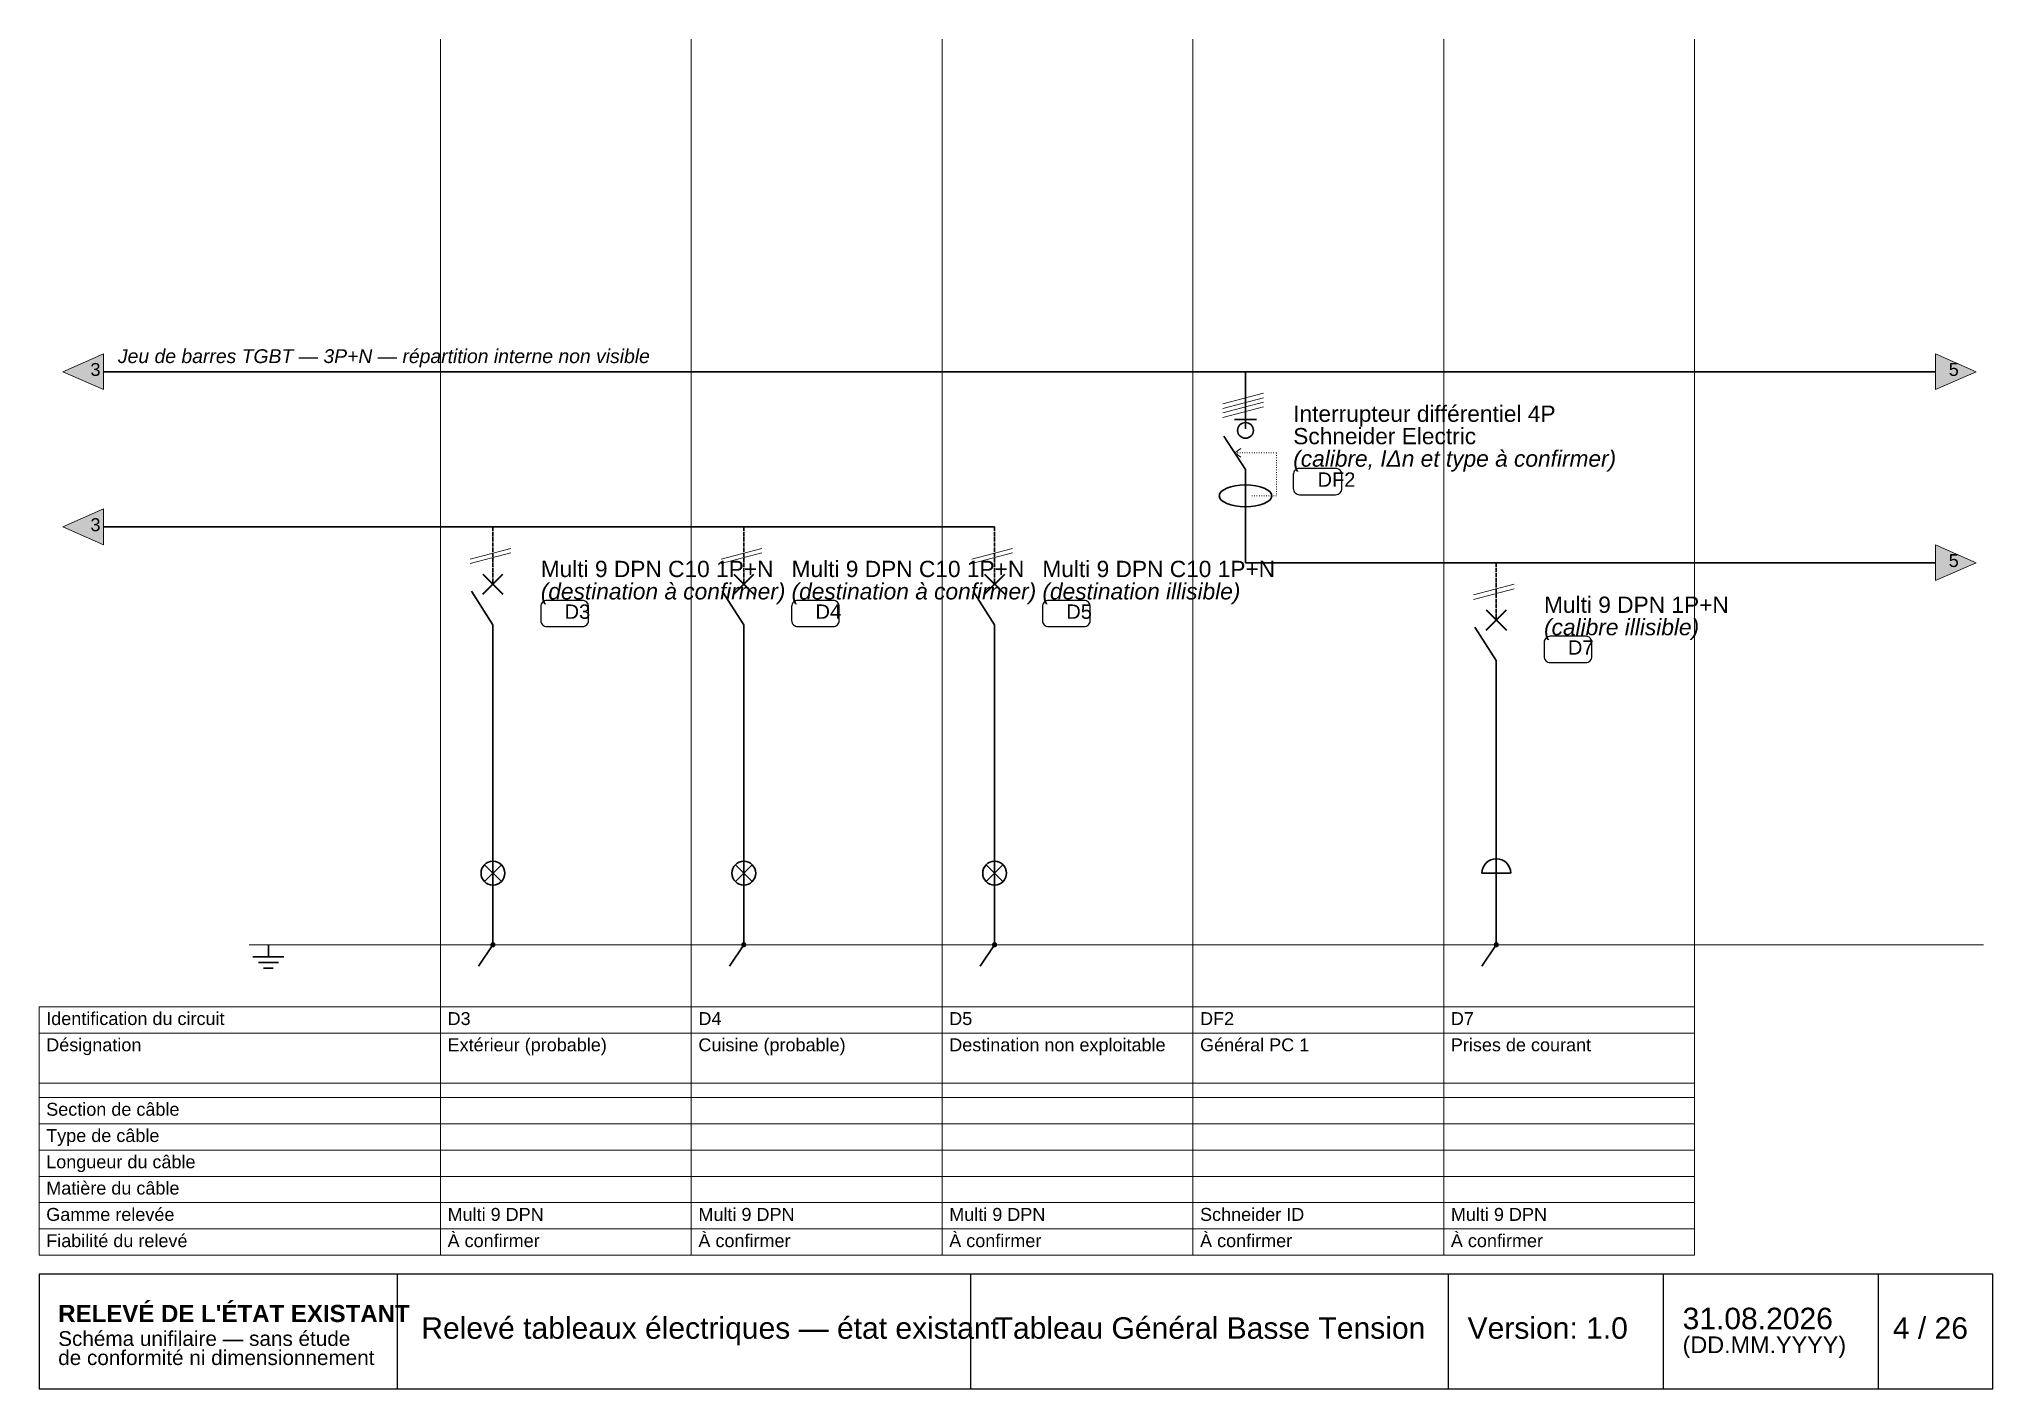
# Model space of a CAD drawing. Header units: millimetres. Extents: x 4 to 1561, y -1145 to 205.
# Drawn here: x 1272.2 to 1560.8, y 4.9 to 204.4 of the extents above; entities that cross this region are included whole.
import ezdxf

# ---------------------------------------------------------------- set-up
doc = ezdxf.new("R2010")
doc.units = ezdxf.units.MM
doc.header["$LTSCALE"] = 0.5
doc.linetypes.add('DASHED', pattern=[1.524, 1.27, -0.254])
doc.linetypes.add('DOT', pattern=[0.508, 0, -0.508])
for name, color, linetype, lineweight, plot in [('RENVOIS_FOLIO', 5, 'Continuous', 0, False), ('SCHEMA', 7, 'Continuous', 0, False), ('SCHEMA_PROBABLE', 7, 'DASHED', 0, False), ('SYMBOLES', 7, 'Continuous', 0, False), ('TERRE', 3, 'Continuous', 0, False), ('TEXTE', 7, 'Continuous', 0, False), ('TEXTE_A_CONFIRMER', 1, 'Continuous', 0, False), ('TRAME', 253, 'Continuous', 0, False)]:
    doc.layers.add(name, color=color, linetype=linetype, lineweight=lineweight, plot=plot)
doc.styles.add('SCHEMA', font='arial.ttf')
doc.styles.add('SCHEMA_GRAS', font='arialbd.ttf')
doc.styles.add('SCHEMA_ITAL', font='ariali.ttf')

msp = doc.modelspace()

# ---------------------------------------------------------------- texts
at = {"layer": 'TEXTE'}
for s, height, style, p in [('3', 1.91, 'SCHEMA', (1279.82, 154.59)), ('Jeu de barres TGBT — 3P+N — répartition interne non visible', 2.0461, 'SCHEMA_ITAL', (1283.88, 156.49)), ('5', 1.91, 'SCHEMA', (1554.24, 154.59)), ('Interrupteur différentiel 4P', 2.3989, 'SCHEMA', (1457.44, 147.81)), ('Schneider Electric', 2.3989, 'SCHEMA', (1457.44, 144.5)), ('DF2', 2.117, 'SCHEMA', (1461.03, 138.22)), ('3', 1.91, 'SCHEMA', (1279.82, 131.66)), ('Multi 9 DPN C10 1P+N', 2.3989, 'SCHEMA', (1346.32, 124.88)), ('Multi 9 DPN C10 1P+N', 2.3989, 'SCHEMA', (1383.36, 124.88)), ('Multi 9 DPN C10 1P+N', 2.3989, 'SCHEMA', (1420.4, 124.88)), ('5', 1.91, 'SCHEMA', (1554.24, 126.36)), ('Multi 9 DPN 1P+N', 2.3989, 'SCHEMA', (1494.48, 119.59)), ('D3', 2.117, 'SCHEMA', (1349.84, 118.71)), ('D4', 2.117, 'SCHEMA', (1386.89, 118.71)), ('D5', 2.117, 'SCHEMA', (1423.93, 118.71)), ('D7', 2.117, 'SCHEMA', (1498.01, 113.42)), ('Identification du circuit', 1.905, 'SCHEMA', (1273.29, 58.7)), ('D3', 1.905, 'SCHEMA', (1332.56, 58.7)), ('D4', 1.905, 'SCHEMA', (1369.6, 58.7)), ('D5', 1.905, 'SCHEMA', (1406.64, 58.7)), ('DF2', 1.905, 'SCHEMA', (1443.68, 58.7)), ('D7', 1.905, 'SCHEMA', (1480.72, 58.7)), ('Désignation', 1.905, 'SCHEMA', (1273.29, 54.82)), ('Extérieur (probable)', 1.905, 'SCHEMA', (1332.56, 54.82)), ('Cuisine (probable)', 1.905, 'SCHEMA', (1369.6, 54.82)), ('Destination non exploitable', 1.905, 'SCHEMA', (1406.64, 54.82)), ('Général PC 1', 1.905, 'SCHEMA', (1443.68, 54.82)), ('Prises de courant', 1.905, 'SCHEMA', (1480.72, 54.82)), ('Section de câble', 1.905, 'SCHEMA', (1273.29, 45.3)), ('Type de câble', 1.905, 'SCHEMA', (1273.29, 41.42)), ('Longueur du câble', 1.905, 'SCHEMA', (1273.29, 37.54)), ('Matière du câble', 1.905, 'SCHEMA', (1273.29, 33.66)), ('Gamme relevée', 1.905, 'SCHEMA', (1273.29, 29.77)), ('Multi 9 DPN', 1.905, 'SCHEMA', (1332.56, 29.77)), ('Multi 9 DPN', 1.905, 'SCHEMA', (1369.6, 29.77)), ('Multi 9 DPN', 1.905, 'SCHEMA', (1406.64, 29.77)), ('Schneider ID', 1.905, 'SCHEMA', (1443.68, 29.77)), ('Multi 9 DPN', 1.905, 'SCHEMA', (1480.72, 29.77)), ('Fiabilité du relevé', 1.905, 'SCHEMA', (1273.29, 25.89)), ("RELEVÉ DE L'ÉTAT EXISTANT", 2.54, 'SCHEMA_GRAS', (1275.06, 14.82)), ('Relevé tableaux électriques — état existant', 3.175, 'SCHEMA', (1328.68, 12.35)), ('Tableau Général Basse Tension', 3.175, 'SCHEMA', (1413.34, 12.35)), ('Version: 1.0', 3.175, 'SCHEMA', (1483.19, 12.35)), ('31.08.2026', 3.175, 'SCHEMA', (1514.94, 13.76)), ('4 / 26', 3.175, 'SCHEMA', (1545.99, 12.35)), ('Schéma unifilaire — sans étude', 2.1872, 'SCHEMA', (1275.06, 11.29)), ('(DD.MM.YYYY)', 2.4694, 'SCHEMA', (1514.94, 10.23)), ('de conformité ni dimensionnement', 2.1872, 'SCHEMA', (1275.06, 8.47))]:
    msp.add_text(s, height=height, dxfattribs=dict(at, style=style)).set_placement(p)
at = {"layer": 'TEXTE_A_CONFIRMER'}
for s, height, style, p in [('(calibre, IΔn et type à confirmer)', 2.3989, 'SCHEMA_ITAL', (1457.44, 141.18)), ('(destination à confirmer)', 2.3989, 'SCHEMA_ITAL', (1346.32, 121.57)), ('(destination à confirmer)', 2.3989, 'SCHEMA_ITAL', (1383.36, 121.57)), ('(destination illisible)', 2.3989, 'SCHEMA_ITAL', (1420.4, 121.57)), ('(calibre illisible)', 2.3989, 'SCHEMA_ITAL', (1494.48, 116.28)), ('À confirmer', 1.905, 'SCHEMA', (1332.56, 25.89)), ('À confirmer', 1.905, 'SCHEMA', (1369.6, 25.89)), ('À confirmer', 1.905, 'SCHEMA', (1406.64, 25.89)), ('À confirmer', 1.905, 'SCHEMA', (1443.68, 25.89)), ('À confirmer', 1.905, 'SCHEMA', (1480.72, 25.89))]:
    msp.add_text(s, height=height, dxfattribs=dict(at, style=style)).set_placement(p)

# ---------------------------------------------------------------- hatches: boundary and pattern name
at = {"layer": 'RENVOIS_FOLIO'}
for points in [[(1281.76, 157.87), (1275.76, 155.22), (1281.76, 152.58)], [(1552.3, 157.87), (1558.3, 155.22), (1552.3, 152.58)], [(1281.76, 134.94), (1275.76, 132.29), (1281.76, 129.65)], [(1552.3, 129.65), (1558.3, 127), (1552.3, 124.35)]]:
    msp.add_hatch(color=7, dxfattribs=at).paths.add_polyline_path(points)
at = {"layer": 'SCHEMA'}
h = msp.add_hatch(color=7, dxfattribs=at)
edge = h.paths.add_edge_path()
edge.add_arc((1339.26, 70.56), 0.388, 0, 360)
h = msp.add_hatch(color=7, dxfattribs=at)
edge = h.paths.add_edge_path()
edge.add_arc((1376.3, 70.56), 0.388, 0, 360)
h = msp.add_hatch(color=7, dxfattribs=at)
edge = h.paths.add_edge_path()
edge.add_arc((1413.34, 70.56), 0.388, 0, 360)
h = msp.add_hatch(color=7, dxfattribs=at)
edge = h.paths.add_edge_path()
edge.add_arc((1487.43, 70.56), 0.388, 0, 360)

# ---------------------------------------------------------------- linework, layer by layer
at = {"layer": 'RENVOIS_FOLIO'}
for points in [[(1281.76, 157.87), (1275.76, 155.22), (1281.76, 152.58)], [(1552.3, 157.87), (1558.3, 155.22), (1552.3, 152.58)], [(1281.76, 134.94), (1275.76, 132.29), (1281.76, 129.65)], [(1552.3, 129.65), (1558.3, 127), (1552.3, 124.35)]]:
    msp.add_lwpolyline(points, close=True, dxfattribs=at)
at = {"layer": 'SCHEMA', "lineweight": 35}
for p, q in [((1281.76, 155.22), (1552.3, 155.22)), ((1447.21, 145.7), (1450.39, 140.76)), ((1281.76, 132.29), (1413.34, 132.29)), ((1450.39, 127), (1552.3, 127)), ((1336.09, 122.77), (1339.26, 117.83)), ((1373.13, 122.77), (1376.3, 117.83)), ((1410.17, 122.77), (1413.34, 117.83)), ((1484.25, 117.47), (1487.43, 112.54)), ((1306.1, 70.56), (1306.1, 68.79)), ((1303.81, 68.79), (1308.39, 68.79)), ((1304.62, 67.94), (1307.58, 67.94)), ((1305.39, 67.1), (1306.81, 67.1))]:
    msp.add_line(p, q, dxfattribs=at)
at = {"layer": 'SCHEMA', "lineweight": 30}
for p, q in [((1450.39, 155.22), (1450.39, 146.76)), ((1448.76, 148.17), (1452.01, 148.17)), ((1450.39, 140.76), (1450.39, 127)), ((1339.26, 117.83), (1339.26, 70.56)), ((1376.3, 117.83), (1376.3, 70.56)), ((1413.34, 117.83), (1413.34, 70.56)), ((1487.43, 112.54), (1487.43, 70.56)), ((1338.03, 79.9), (1340.5, 82.37)), ((1338.03, 82.37), (1340.5, 79.9)), ((1375.07, 79.9), (1377.54, 82.37)), ((1375.07, 82.37), (1377.54, 79.9)), ((1412.11, 79.9), (1414.58, 82.37)), ((1412.11, 82.37), (1414.58, 79.9)), ((1485.31, 81.14), (1489.54, 81.14)), ((1339.26, 70.56), (1337.14, 67.38)), ((1376.3, 70.56), (1374.19, 67.38)), ((1413.34, 70.56), (1411.23, 67.38)), ((1487.43, 70.56), (1485.31, 67.38))]:
    msp.add_line(p, q, dxfattribs=at)
at = {"layer": 'SCHEMA', "lineweight": 40}
for p, q in [((1337.78, 122.34), (1340.74, 125.31)), ((1337.78, 125.31), (1340.74, 122.34)), ((1374.82, 122.34), (1377.78, 125.31)), ((1374.82, 125.31), (1377.78, 122.34)), ((1411.86, 122.34), (1414.83, 125.31)), ((1411.86, 125.31), (1414.83, 122.34)), ((1485.95, 117.05), (1488.91, 120.02)), ((1485.95, 120.02), (1488.91, 117.05))]:
    msp.add_line(p, q, dxfattribs=at)
at = {"layer": 'SCHEMA', "lineweight": 30}
for centre, radius in [((1450.39, 146.54), 1.16), ((1339.26, 81.14), 1.76), ((1376.3, 81.14), 1.76), ((1413.34, 81.14), 1.76)]:
    msp.add_circle(centre, radius, dxfattribs=at)
msp.add_arc((1487.43, 81.14), 2.12, 0, 180, dxfattribs=at)
msp.add_ellipse((1450.39, 136.88), major_axis=(3.88, 0), ratio=0.418182, dxfattribs=at)
at = {"layer": 'SCHEMA_PROBABLE', "lineweight": 30}
for p, q in [((1339.26, 132.29), (1339.26, 123.83)), ((1376.3, 132.29), (1376.3, 123.83)), ((1413.34, 132.29), (1413.34, 123.83)), ((1487.43, 127), (1487.43, 118.53))]:
    msp.add_line(p, q, dxfattribs=at)
at = {"layer": 'SYMBOLES', "lineweight": 20}
for p, q in [((1447.03, 150.46), (1453.03, 152.05)), ((1447.03, 149.79), (1453.03, 151.38)), ((1447.03, 149.12), (1453.03, 150.71)), ((1447.03, 148.45), (1453.03, 150.04)), ((1448.83, 143.23), (1449.68, 143.86)), ((1448.83, 143.23), (1449.68, 142.59)), ((1335.91, 127.53), (1341.91, 129.12)), ((1335.91, 126.86), (1341.91, 128.45)), ((1372.95, 127.53), (1378.95, 129.12)), ((1372.95, 126.86), (1378.95, 128.45)), ((1409.99, 127.53), (1415.99, 129.12)), ((1409.99, 126.86), (1415.99, 128.45)), ((1484.08, 122.24), (1490.07, 123.83)), ((1484.08, 121.57), (1490.07, 123.15))]:
    msp.add_line(p, q, dxfattribs=at)
at = {"layer": 'SYMBOLES', "linetype": 'DOT', "lineweight": 20}
for p, q in [((1448.83, 143.23), (1454.97, 143.23)), ((1454.97, 143.23), (1454.97, 136.88)), ((1454.97, 136.88), (1451.09, 136.88))]:
    msp.add_line(p, q, dxfattribs=at)
at = {"layer": 'SYMBOLES', "lineweight": 15}
for p, q in [((1272.23, 61.38), (1516.71, 61.38)), ((1272.23, 24.69), (1272.23, 61.38)), ((1331.5, 24.69), (1331.5, 61.38)), ((1368.54, 24.69), (1368.54, 61.38)), ((1405.58, 24.69), (1405.58, 61.38)), ((1442.62, 24.69), (1442.62, 61.38)), ((1479.67, 24.69), (1479.67, 61.38)), ((1516.71, 24.69), (1516.71, 61.38)), ((1272.23, 57.5), (1516.71, 57.5)), ((1272.23, 50.09), (1516.71, 50.09)), ((1272.23, 47.98), (1516.71, 47.98)), ((1272.23, 44.1), (1516.71, 44.1)), ((1272.23, 40.22), (1516.71, 40.22)), ((1272.23, 36.34), (1516.71, 36.34)), ((1272.23, 32.46), (1516.71, 32.46)), ((1272.23, 28.57), (1516.71, 28.57)), ((1272.23, 24.69), (1516.71, 24.69))]:
    msp.add_line(p, q, dxfattribs=at)
at = {"layer": 'SYMBOLES', "lineweight": 25}
for p, q in [((1325.15, 4.94), (1325.15, 21.87)), ((1409.82, 4.94), (1409.82, 21.87)), ((1480.37, 4.94), (1480.37, 21.87)), ((1512.12, 4.94), (1512.12, 21.87)), ((1543.87, 4.94), (1543.87, 21.87))]:
    msp.add_line(p, q, dxfattribs=at)
for points in [[(1458.36, 137.05), (1463.7, 137.05, 0.414214), (1464.62, 137.97), (1464.62, 140.02, 0.414214), (1463.7, 140.93), (1458.36, 140.93, 0.414214), (1457.44, 140.02), (1457.44, 137.97, 0.414214)], [(1347.23, 117.55), (1352.45, 117.55, 0.414214), (1353.37, 118.46), (1353.37, 120.51, 0.414214), (1352.45, 121.43), (1347.23, 121.43, 0.414214), (1346.32, 120.51), (1346.32, 118.46, 0.414214)], [(1384.28, 117.55), (1389.5, 117.55, 0.414214), (1390.41, 118.46), (1390.41, 120.51, 0.414214), (1389.5, 121.43), (1384.28, 121.43, 0.414214), (1383.36, 120.51), (1383.36, 118.46, 0.414214)], [(1421.32, 117.55), (1426.54, 117.55, 0.414214), (1427.46, 118.46), (1427.46, 120.51, 0.414214), (1426.54, 121.43), (1421.32, 121.43, 0.414214), (1420.4, 120.51), (1420.4, 118.46, 0.414214)], [(1495.4, 112.25), (1500.62, 112.25, 0.414214), (1501.54, 113.17), (1501.54, 115.22, 0.414214), (1500.62, 116.13), (1495.4, 116.13, 0.414214), (1494.48, 115.22), (1494.48, 113.17, 0.414214)]]:
    msp.add_lwpolyline(points, format="xyb", close=True, dxfattribs=at)
msp.add_lwpolyline([(1272.23, 4.94), (1560.77, 4.94), (1560.77, 21.87), (1272.23, 21.87)], close=True, dxfattribs=at)
at = {"layer": 'TERRE', "color": 3}
msp.add_line((1303.28, 70.56), (1559.36, 70.56), dxfattribs=at)
at = {"layer": 'TERRE', "color": 2, "linetype": 'DASHED'}
msp.add_line((1304.69, 70.56), (1559.36, 70.56), dxfattribs=at)
at = {"layer": 'TRAME'}
for p, q in [((1331.5, 24.69), (1331.5, 204.36)), ((1368.54, 24.69), (1368.54, 204.36)), ((1405.58, 24.69), (1405.58, 204.36)), ((1442.62, 24.69), (1442.62, 204.36)), ((1479.67, 24.69), (1479.67, 204.36)), ((1516.71, 24.69), (1516.71, 204.36))]:
    msp.add_line(p, q, dxfattribs=at)

msp.set_redraw_order([(e.dxf.handle, doc.entitydb.next_handle()) for e in msp.query("TEXT MTEXT ATTDEF DIMENSION ARC_DIMENSION")])  # texts and dimensions are drawn at this point

doc.saveas('drawing.dxf')
